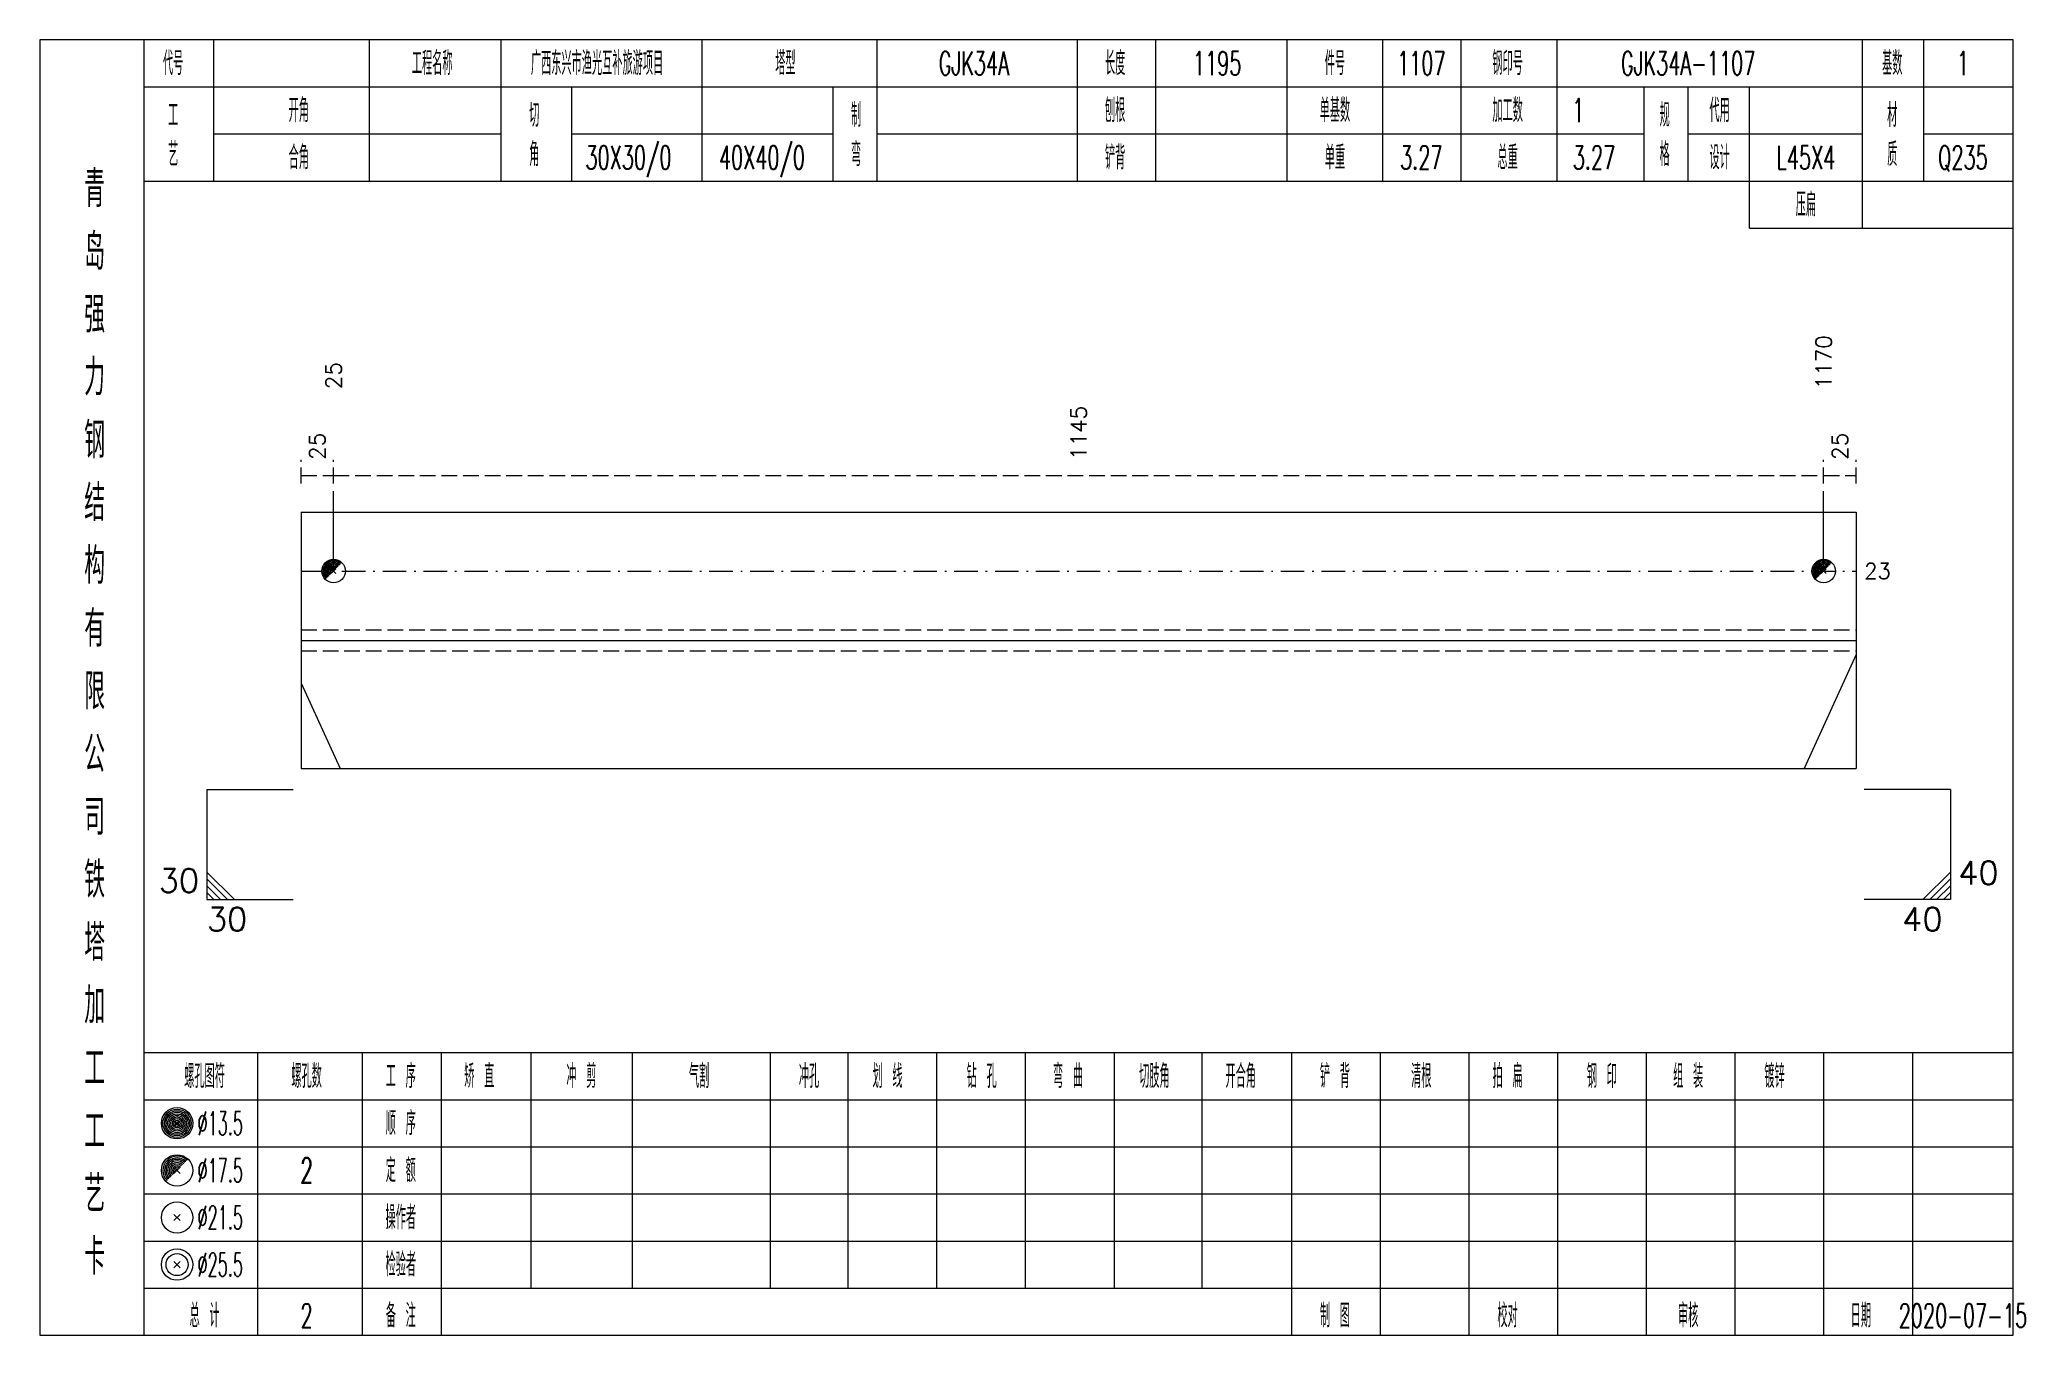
# Model space of a CAD drawing. Extents: x 0 to 2606, y -377 to 6479.
# Drawn here: x 2091.2 to 2344.1, y 1925 to 2090 of the extents above; entities that cross this region are included whole.
import ezdxf
from ezdxf.enums import TextEntityAlignment as Align

# ---------------------------------------------------------------- set-up
doc = ezdxf.new("R2010")
doc.units = 0
doc.header["$MEASUREMENT"] = 0
doc.linetypes.add('一点画线', pattern=[5.2, 3, -1, 0.2, -1])
doc.linetypes.add('虚线', pattern=[2.75, 2, -0.75])
doc.layers.get('0').update_dxf_attribs({"linetype": 'CONTINUOUS', "lineweight": 25})
doc.layers.add('1', color=7, linetype='CONTINUOUS', lineweight=25)
doc.layers.add('4', color=7, linetype='CONTINUOUS', lineweight=25)
doc.styles.get("Standard").update_dxf_attribs({"font": 'simplex.shx', "width": 0.7, "height": 3, "bigfont": 'gbhzfs.shx'})

msp = doc.modelspace()

# ---------------------------------------------------------------- texts
at = {"color": 7, "linetype": 'Continuous', "lineweight": 13}
for s, p in [('1170', (2318.46, 2045.5)), ('25', (2128.64, 2045.5))]:
    msp.add_text(s, height=2, rotation=90, dxfattribs=at).set_placement(p, align=Align.MIDDLE_LEFT)
at = {"color": 8, "linetype": 'Continuous', "lineweight": 9}
for s, p in [('1145', (2223.55, 2036.5)), ('25', (2126.57, 2036.5)), ('25', (2320.53, 2036.5))]:
    msp.add_text(s, height=2, rotation=90, dxfattribs=at).set_placement(p, align=Align.MIDDLE_LEFT)
at = {"color": 7, "linetype": 'Continuous', "lineweight": 13}
msp.add_text('23', height=2, dxfattribs=at).set_placement((2323.6, 2022.33), align=Align.MIDDLE_LEFT)
msp.add_text('30', height=3, dxfattribs=at).set_placement((2111.5, 1980.5), align=Align.BOTTOM_RIGHT)
msp.add_text('40', height=3, dxfattribs=at).set_placement((2335.6, 1981.5), align=Align.BOTTOM_LEFT)
msp.add_text('30', height=3, dxfattribs=at).set_placement((2112.5, 1979.5), align=Align.TOP_LEFT)
msp.add_text('40', height=3, dxfattribs=at).set_placement((2333.6, 1979.5), align=Align.TOP_RIGHT)
at = {"layer": '4', "color": 1, "linetype": 'Continuous', "lineweight": 13}
for s, height, width, p in [('代号', 3, 0.6, (2108.2, 2087)), ('工程名称', 3, 0.6, (2141.2, 2087)), ('广西东兴市渔光互补旅游项目', 3, 0.6, (2162.2, 2087)), ('塔型', 3, 0.6, (2186.2, 2087)), ('GJK34A', 3, 0.6, (2210.2, 2087)), ('长度', 3, 0.6, (2228.2, 2087)), ('1195', 3, 0.6, (2241.2, 2087)), ('件号', 3, 0.6, (2256.2, 2087)), ('1107', 3, 0.6, (2267.2, 2087)), ('钢印号', 3, 0.6, (2278.2, 2087)), ('GJK34A-1107', 3, 0.6, (2301.2, 2087)), ('基数', 3, 0.6, (2327.2, 2087)), ('1', 3, 0.6, (2336.2, 2087)), ('工', 3, 0.6, (2108.2, 2080.4)), ('开角', 3, 0.6, (2124.2, 2081)), ('切', 3, 0.6, (2154.2, 2080.4)), ('制', 3, 0.6, (2195.2, 2080.4)), ('刨根', 3, 0.6, (2228.2, 2081)), ('单基数', 3, 0.6, (2256.2, 2081)), ('加工数', 3, 0.6, (2278.2, 2081)), ('1', 3, 0.6, (2287.2, 2081)), ('规', 3, 0.6, (2298.2, 2080.4)), ('代用', 3, 0.6, (2305.2, 2081)), ('材', 3, 0.6, (2327.2, 2080.4)), ('艺', 3, 0.6, (2108.2, 2075.4)), ('合角', 3, 0.6, (2124.2, 2075)), ('角', 3, 0.6, (2154.2, 2075.4)), ('30X30/0', 3, 0.6, (2166.2, 2075)), ('40X40/0', 3, 0.6, (2183.2, 2075)), ('弯', 3, 0.6, (2195.2, 2075.4)), ('铲背', 3, 0.6, (2228.2, 2075)), ('单重', 3, 0.6, (2256.2, 2075)), ('总重', 3, 0.6, (2278.2, 2075)), ('格', 3, 0.6, (2298.2, 2075.4)), ('设计', 3, 0.6, (2305.2, 2075)), ('质', 3, 0.6, (2327.2, 2075.4)), ('3.27', 3, 0.6, (2267.2, 2075)), ('3.27', 3, 0.6, (2289.2, 2075)), ('L45X4', 3, 0.6, (2316.2, 2075)), ('Q235', 3, 0.6, (2336.2, 2075)), ('青', 4.6, 0.8, (2098.2, 2071)), ('压扁', 3, 0.6, (2316.2, 2069)), ('岛', 4.6, 0.8, (2098.2, 2063)), ('强', 4.6, 0.8, (2098.2, 2055)), ('力', 4.6, 0.8, (2098.2, 2047)), ('钢', 4.6, 0.8, (2098.2, 2039)), ('结', 4.6, 0.8, (2098.2, 2031)), ('构', 4.6, 0.8, (2098.2, 2023)), ('有', 4.6, 0.8, (2098.2, 2015)), ('限', 4.6, 0.8, (2098.2, 2007)), ('公', 4.6, 0.8, (2098.2, 1999)), ('司', 4.6, 0.8, (2098.2, 1991)), ('铁', 4.6, 0.8, (2098.2, 1983)), ('塔', 4.6, 0.8, (2098.2, 1975)), ('加', 4.6, 0.8, (2098.2, 1967)), ('工', 4.6, 0.8, (2098.2, 1959)), ('螺孔图符', 3, 0.6, (2112.2, 1958)), ('螺孔数', 3, 0.6, (2125.2, 1958)), ('工 序', 3, 0.6, (2137.2, 1958)), ('矫 直', 3, 0.6, (2147.2, 1958)), ('冲 剪', 3, 0.6, (2160.2, 1958)), ('气割', 3, 0.6, (2175.2, 1958)), ('冲孔', 3, 0.6, (2189.2, 1958)), ('划 线', 3, 0.6, (2199.2, 1958)), ('钻 孔', 3, 0.6, (2211.2, 1958)), ('弯 曲', 3, 0.6, (2222.2, 1958)), ('切肢角', 3, 0.6, (2233.2, 1958)), ('开合角', 3, 0.6, (2244.2, 1958)), ('铲 背', 3, 0.6, (2256.2, 1958)), ('清根', 3, 0.6, (2267.2, 1958)), ('拍 扁', 3, 0.6, (2278.2, 1958)), ('钢 印', 3, 0.6, (2290.2, 1958)), ('组 装', 3, 0.6, (2301.2, 1958)), ('镀锌', 3, 0.6, (2312.2, 1958)), ('工', 4.6, 0.8, (2098.2, 1951)), ('%%C13.5', 3, 0.5, (2114.2, 1952)), ('顺 序', 3, 0.6, (2137.2, 1952)), ('定 额', 3, 0.6, (2137.2, 1946)), ('艺', 4.6, 0.8, (2098.2, 1943)), ('%%C17.5', 3, 0.5, (2114.2, 1946)), ('2', 3.2, 0.6, (2125.2, 1946)), ('%%C21.5', 3, 0.5, (2114.2, 1940)), ('操作者', 3, 0.6, (2137.2, 1940)), ('卡', 4.6, 0.8, (2098.2, 1935)), ('%%C25.5', 3, 0.5, (2114.2, 1934)), ('检验者', 3, 0.6, (2137.2, 1934)), ('总 计', 3, 0.6, (2112.2, 1927.5)), ('2', 3, 0.6, (2125.2, 1927.5)), ('备 注', 3, 0.6, (2137.2, 1927.5)), ('制 图', 3, 0.6, (2256.2, 1927.5)), ('校对', 3, 0.6, (2278.2, 1927.5)), ('审核', 3, 0.6, (2301.2, 1927.5)), ('日期', 3, 0.6, (2323.2, 1927.5)), ('2020-07-15', 3, 0.6, (2336.2, 1927.5))]:
    msp.add_text(s, height=height, dxfattribs=dict(at, width=width)).set_placement(p, align=Align.MIDDLE_CENTER)

# ---------------------------------------------------------------- linework, layer by layer
at = {"color": 8, "linetype": '虚线', "lineweight": 9}
for p, q in [((2124.5, 2033.5), (2124.5, 2036.5)), ((2128.64, 2033.5), (2128.64, 2036.5)), ((2128.64, 2033.5), (2128.64, 2036.5)), ((2318.46, 2033.5), (2318.46, 2036.5)), ((2318.46, 2033.5), (2318.46, 2036.5)), ((2322.6, 2033.5), (2322.6, 2036.5)), ((2124.5, 2034.5), (2128.64, 2034.5)), ((2128.64, 2034.5), (2318.46, 2034.5)), ((2318.46, 2034.5), (2322.6, 2034.5))]:
    msp.add_line(p, q, dxfattribs=at)
at = {"color": 7, "linetype": 'Continuous', "lineweight": 13}
for p, q in [((2128.64, 2022.33), (2128.64, 2032.5)), ((2318.46, 2022.33), (2318.46, 2032.5)), ((2322.6, 2011.69), (2315.97, 1997.17)), ((2124.5, 2008.06), (2129.47, 1997.17)), ((2112.5, 1994.5), (2123.5, 1994.5)), ((2112.5, 1994.5), (2112.5, 1980.5)), ((2334.6, 1994.5), (2323.6, 1994.5)), ((2334.6, 1994.5), (2334.6, 1980.5)), ((2116, 1980.5), (2112.5, 1984)), ((2115.12, 1980.5), (2112.5, 1983.12)), ((2331.1, 1980.5), (2334.6, 1984)), ((2331.98, 1980.5), (2334.6, 1983.12)), ((2114.25, 1980.5), (2112.5, 1982.25)), ((2113.38, 1980.5), (2112.5, 1981.38)), ((2332.85, 1980.5), (2334.6, 1982.25)), ((2333.73, 1980.5), (2334.6, 1981.38)), ((2112.5, 1980.5), (2123.5, 1980.5)), ((2334.6, 1980.5), (2323.6, 1980.5))]:
    msp.add_line(p, q, dxfattribs=at)
at = {"color": 7, "linetype": 'Continuous', "lineweight": 18}
for p, q in [((2124.5, 2029.83), (2124.5, 1997.17)), ((2124.5, 2029.83), (2322.6, 2029.83)), ((2322.6, 2029.83), (2322.6, 1997.17)), ((2124.5, 2013.5), (2322.6, 2013.5))]:
    msp.add_line(p, q, dxfattribs=at)
at = {"color": 3, "linetype": '一点画线', "lineweight": 13}
msp.add_line((2124.5, 2022.33), (2322.6, 2022.33), dxfattribs=at)
at = {"color": 7, "linetype": 'Continuous', "lineweight": 0}
for p, q in [((2128.34, 2022.03), (2128.94, 2022.63)), ((2128.34, 2022.63), (2128.94, 2022.03)), ((2318.16, 2022.03), (2318.76, 2022.63)), ((2318.16, 2022.63), (2318.76, 2022.03))]:
    msp.add_line(p, q, dxfattribs=at)
at = {"color": 1, "linetype": '虚线', "lineweight": 18}
for p, q in [((2124.5, 2014.83), (2322.6, 2014.83)), ((2124.5, 2012.17), (2322.6, 2012.17))]:
    msp.add_line(p, q, dxfattribs=at)
at = {"color": 7, "linetype": 'Continuous', "lineweight": 13}
for centre in [(2128.64, 2022.33), (2318.46, 2022.33)]:
    msp.add_circle(centre, 1.5, dxfattribs=at)
for centre, radius in [((2128.64, 2022.33), 1.35), ((2318.46, 2022.33), 1.35), ((2128.64, 2022.33), 1.2), ((2128.64, 2022.33), 1.05), ((2128.64, 2022.33), 0.9), ((2128.64, 2022.33), 0.75), ((2128.64, 2022.33), 0.6), ((2128.64, 2022.33), 0.45), ((2128.64, 2022.33), 0.3), ((2128.64, 2022.33), 0.15), ((2318.46, 2022.33), 1.2), ((2318.46, 2022.33), 1.05), ((2318.46, 2022.33), 0.9), ((2318.46, 2022.33), 0.75), ((2318.46, 2022.33), 0.6), ((2318.46, 2022.33), 0.45), ((2318.46, 2022.33), 0.3), ((2318.46, 2022.33), 0.15)]:
    msp.add_arc(centre, radius, 45, 225, dxfattribs=at)
at = {"layer": '1', "color": 7, "linetype": 'Continuous', "lineweight": 18}
msp.add_line((2124.5, 1997.17), (2322.6, 1997.17), dxfattribs=at)
at = {"layer": '4', "color": 1, "linetype": 'Continuous', "lineweight": 18}
for p, q in [((2104.5, 1925), (2104.5, 2090)), ((2113.4, 2072), (2113.4, 2090)), ((2133.2, 2072), (2133.2, 2090)), ((2150, 2072), (2150, 2090)), ((2175.6, 2072), (2175.6, 2090)), ((2197.9, 2072), (2197.9, 2090)), ((2223.4, 2072), (2223.4, 2090)), ((2233.4, 2072), (2233.4, 2090)), ((2250.1, 2072), (2250.1, 2090)), ((2262.3, 2072), (2262.3, 2090)), ((2272.3, 2072), (2272.3, 2090)), ((2284.5, 2072), (2284.5, 2090)), ((2323.4, 2066), (2323.4, 2090)), ((2331.2, 2072), (2331.2, 2090)), ((2104.5, 2084), (2342.6, 2084)), ((2159, 2072), (2159, 2084)), ((2192.3, 2072), (2192.3, 2084)), ((2295.6, 2072), (2295.6, 2084)), ((2301.2, 2072), (2301.2, 2084)), ((2309, 2066), (2309, 2084)), ((2113.4, 2078), (2150, 2078)), ((2159, 2078), (2192.3, 2078)), ((2197.9, 2078), (2295.6, 2078)), ((2301.2, 2078), (2323.4, 2078)), ((2331.2, 2078), (2342.6, 2078)), ((2104.5, 2072), (2342.6, 2072)), ((2309, 2066), (2342.6, 2066)), ((2104.5, 1961), (2342.6, 1961)), ((2119, 1925), (2119, 1961)), ((2132.3, 1925), (2132.3, 1961)), ((2142.4, 1925), (2142.4, 1961)), ((2153.8, 1931), (2153.8, 1961)), ((2166.7, 1931), (2166.7, 1961)), ((2184.3, 1931), (2184.3, 1961)), ((2194.2, 1931), (2194.2, 1961)), ((2205.5, 1931), (2205.5, 1961)), ((2216.8, 1931), (2216.8, 1961)), ((2228.1, 1931), (2228.1, 1961)), ((2239.3, 1931), (2239.3, 1961)), ((2250.7, 1931), (2250.7, 1961)), ((2262, 1931), (2262, 1961)), ((2273.3, 1931), (2273.3, 1961)), ((2284.6, 1931), (2284.6, 1961)), ((2295.9, 1931), (2295.9, 1961)), ((2307.2, 1931), (2307.2, 1961)), ((2318.5, 1931), (2318.5, 1961)), ((2329.8, 1931), (2329.8, 1961)), ((2104.5, 1955), (2342.6, 1955)), ((2104.5, 1949), (2342.6, 1949)), ((2104.5, 1943), (2342.6, 1943)), ((2104.5, 1937), (2342.6, 1937)), ((2104.5, 1931), (2342.6, 1931)), ((2250.7, 1925), (2250.7, 1931)), ((2262, 1925), (2262, 1931)), ((2273.3, 1925), (2273.3, 1931)), ((2284.6, 1925), (2284.6, 1931)), ((2295.9, 1925), (2295.9, 1931)), ((2307.2, 1925), (2307.2, 1931)), ((2318.5, 1925), (2318.5, 1931)), ((2329.8, 1925), (2329.8, 1931))]:
    msp.add_line(p, q, dxfattribs=at)
at = {"layer": '4', "color": 7, "linetype": 'Continuous', "lineweight": 13}
for p, q in [((2108.5, 1951.8), (2108.9, 1952.2)), ((2108.9, 1951.8), (2108.5, 1952.2)), ((2108.3, 1939.6), (2109.1, 1940.4)), ((2109.1, 1939.6), (2108.3, 1940.4)), ((2108.3, 1933.6), (2109.1, 1934.4)), ((2109.1, 1933.6), (2108.3, 1934.4))]:
    msp.add_line(p, q, dxfattribs=at)
at = {"layer": '4', "color": 7, "linetype": 'Continuous', "lineweight": 0}
for p, q in [((2108.3, 1945.6), (2109.1, 1946.4)), ((2108.3, 1946.4), (2109.1, 1945.6))]:
    msp.add_line(p, q, dxfattribs=at)
at = {"layer": '4', "color": 1, "linetype": 'Continuous', "lineweight": 18}
msp.add_lwpolyline([(2091.2, 2090), (2091.2, 1925), (2342.6, 1925), (2342.6, 2090)], close=True, dxfattribs=at)
at = {"layer": '4', "color": 7, "linetype": 'Continuous', "lineweight": 13}
for centre, radius in [((2108.7, 1952), 2), ((2108.7, 1952), 1.8), ((2108.7, 1952), 1.6), ((2108.7, 1952), 1.4), ((2108.7, 1952), 1.2), ((2108.7, 1952), 1), ((2108.7, 1952), 0.8), ((2108.7, 1952), 0.6), ((2108.7, 1952), 0.4), ((2108.7, 1952), 0.2), ((2108.7, 1946), 2), ((2108.7, 1940), 2), ((2108.7, 1934), 2), ((2108.7, 1934), 1.4)]:
    msp.add_circle(centre, radius, dxfattribs=at)
for radius in [1.8, 1.6, 1.4, 1.2, 1, 0.8, 0.6, 0.4, 0.2]:
    msp.add_arc((2108.7, 1946), radius, 45, 225, dxfattribs=at)

msp.set_redraw_order([(e.dxf.handle, doc.entitydb.next_handle()) for e in msp.query("TEXT MTEXT ATTDEF DIMENSION ARC_DIMENSION")])  # texts and dimensions are drawn at this point

doc.saveas('drawing.dxf')
